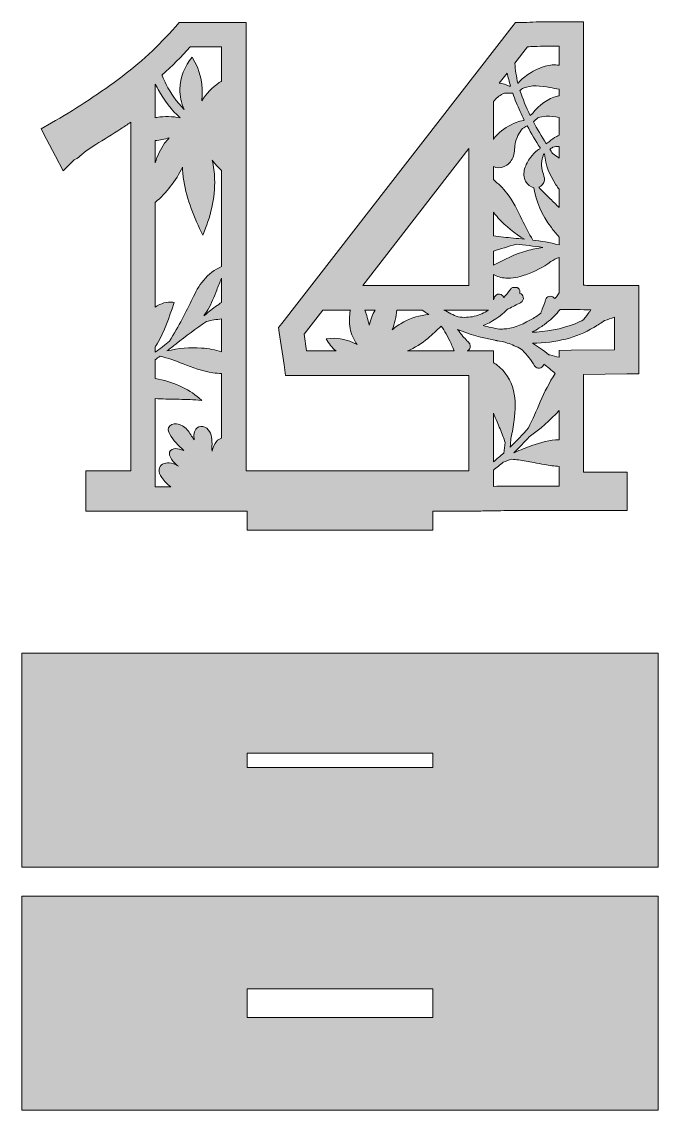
# Model space of a CAD drawing. Header units: inches. Extents: x 2.77 to 7.23, y -8.81 to -1.19.
import ezdxf

# ---------------------------------------------------------------- set-up
doc = ezdxf.new("R2010")
doc.units = ezdxf.units.IN
doc.header["$MEASUREMENT"] = 0
doc.layers.add('_U+2018_U+043B_U+043E_U+0439_1', color=7, linetype='Continuous')

# ---------------------------------------------------------------- blocks, each defined once
blk = doc.blocks.new('block 2')
at = {"layer": '_U+2018_U+043B_U+043E_U+0439_1', "true_color": 0xffffff}
h = blk.add_hatch(color=7, dxfattribs=at)
h.dxf.hatch_style = 2
edge = h.paths.add_edge_path()
edge.add_spline(control_points=[(7.0081, -3.0358), (7.0081, -3.0358), (6.8194, -3.0358), (6.8194, -3.0358), (6.7852, -3.0358), (6.7508, -3.0351), (6.7171, -3.0335), (6.7136, -3.0334), (6.7101, -3.0332), (6.7067, -3.0331), (6.7067, -3.0331), (6.7067, -1.2724), (6.7067, -1.2724), (6.7067, -1.2724), (6.7067, -1.187), (6.7067, -1.187), (6.7067, -1.187), (6.6213, -1.187), (6.6213, -1.187), (6.6213, -1.187), (6.4515, -1.187), (6.4515, -1.187), (6.416, -1.187), (6.3819, -1.1878), (6.3504, -1.1895), (6.323, -1.1909), (6.2968, -1.1917), (6.2723, -1.1917), (6.2723, -1.1917), (6.2305, -1.1917), (6.2305, -1.1917), (6.2305, -1.1917), (6.2048, -1.2247), (6.2048, -1.2247), (6.2048, -1.2247), (4.5918, -3.2999), (4.5918, -3.2999), (4.5918, -3.2999), (4.5695, -3.3287), (4.5695, -3.3287), (4.5695, -3.3287), (4.5747, -3.3647), (4.5747, -3.3647), (4.5747, -3.3647), (4.6078, -3.5911), (4.6078, -3.5911), (4.6078, -3.5911), (4.6184, -3.6642), (4.6184, -3.6642), (4.6184, -3.6642), (4.6923, -3.6642), (4.6923, -3.6642), (4.6923, -3.6642), (5.9039, -3.6642), (5.9039, -3.6642), (5.9039, -3.6642), (5.9039, -4.3328), (5.9039, -4.3328), (5.9039, -4.3328), (5.508, -4.3328), (5.508, -4.3328), (5.508, -4.3328), (4.6668, -4.3328), (4.6668, -4.3328), (4.6668, -4.3328), (4.5814, -4.3328), (4.5814, -4.3328), (4.5814, -4.3328), (4.3414, -4.3328), (4.3414, -4.3328), (4.3414, -4.3328), (4.3414, -1.2771), (4.3414, -1.2771), (4.3414, -1.2771), (4.3414, -1.1917), (4.3414, -1.1917), (4.3414, -1.1917), (4.2559, -1.1917), (4.2559, -1.1917), (4.2559, -1.1917), (3.9117, -1.1917), (3.9117, -1.1917), (3.9117, -1.1917), (3.8725, -1.1917), (3.8725, -1.1917), (3.8725, -1.1917), (3.847, -1.2213), (3.847, -1.2213), (3.7321, -1.3543), (3.5971, -1.4785), (3.4458, -1.5905), (3.2919, -1.7044), (3.1345, -1.8072), (2.978, -1.8962), (2.978, -1.8962), (2.9065, -1.9368), (2.9065, -1.9368), (2.9065, -1.9368), (2.9444, -2.0098), (2.9444, -2.0098), (2.9444, -2.0098), (3.0057, -2.1277), (3.0057, -2.1277), (3.0057, -2.1277), (3.0595, -2.2312), (3.0595, -2.2312), (3.0595, -2.2312), (3.1361, -2.1546), (3.1361, -2.1546), (3.1504, -2.1489), (3.1638, -2.1402), (3.1761, -2.1287), (3.1761, -2.1287), (3.2221, -2.0911), (3.2221, -2.0911), (3.2221, -2.0911), (3.2879, -2.0472), (3.2879, -2.0472), (3.3452, -2.0121), (3.4048, -1.9748), (3.4649, -1.9362), (3.4871, -1.922), (3.5101, -1.9068), (3.5338, -1.8907), (3.5338, -1.8907), (3.5338, -4.3328), (3.5338, -4.3328), (3.5338, -4.3328), (3.3032, -4.3328), (3.3032, -4.3328), (3.3032, -4.3328), (3.2178, -4.3328), (3.2178, -4.3328), (3.2178, -4.3328), (3.2178, -4.4182), (3.2178, -4.4182), (3.2178, -4.4182), (3.2178, -4.5315), (3.2178, -4.5315), (3.2178, -4.5315), (3.2178, -4.6169), (3.2178, -4.6169), (3.2178, -4.6169), (3.3032, -4.6169), (3.3032, -4.6169), (3.3032, -4.6169), (4.2876, -4.6169), (4.2876, -4.6169), (4.2876, -4.6169), (4.35, -4.6169), (4.35, -4.6169), (4.35, -4.6169), (4.35, -4.7488), (4.35, -4.7488), (4.35, -4.7488), (5.65, -4.7488), (5.65, -4.7488), (5.65, -4.7488), (5.65, -4.6169), (5.65, -4.6169), (5.65, -4.6169), (5.6969, -4.6169), (5.6969, -4.6169), (5.6969, -4.6169), (5.8337, -4.6169), (5.8337, -4.6169), (5.8337, -4.6169), (5.9425, -4.6169), (5.9425, -4.6169), (5.9425, -4.6169), (5.9425, -4.6158), (5.9425, -4.6158), (5.962, -4.6154), (5.9816, -4.6151), (6.0012, -4.6145), (6.0578, -4.613), (6.1141, -4.6122), (6.1685, -4.6122), (6.1685, -4.6122), (6.3242, -4.6122), (6.3242, -4.6122), (6.3242, -4.6122), (6.9279, -4.6122), (6.9279, -4.6122), (6.9279, -4.6122), (7.0133, -4.6122), (7.0133, -4.6122), (7.0133, -4.6122), (7.0133, -4.5267), (7.0133, -4.5267), (7.0133, -4.5267), (7.0133, -4.4277), (7.0133, -4.4277), (7.0133, -4.4277), (7.0133, -4.3423), (7.0133, -4.3423), (7.0133, -4.3423), (6.9279, -4.3423), (6.9279, -4.3423), (6.9279, -4.3423), (6.7067, -4.3423), (6.7067, -4.3423), (6.7067, -4.3423), (6.7067, -3.6584), (6.7067, -3.6584), (6.7067, -3.6584), (7.0091, -3.6547), (7.0091, -3.6547), (7.0091, -3.6547), (7.0935, -3.6537), (7.0935, -3.6537), (7.0935, -3.6537), (7.0935, -3.5693), (7.0935, -3.5693), (7.0935, -3.5693), (7.0935, -3.1213), (7.0935, -3.1213), (7.0935, -3.1213), (7.0935, -3.0358), (7.0935, -3.0358), (7.0935, -3.0358), (7.0081, -3.0358), (7.0081, -3.0358)], knot_values=[0, 0, 0, 0, 1, 1, 1, 2, 2, 2, 3, 3, 3, 4, 4, 4, 5, 5, 5, 6, 6, 6, 7, 7, 7, 8, 8, 8, 9, 9, 9, 10, 10, 10, 11, 11, 11, 12, 12, 12, 13, 13, 13, 14, 14, 14, 15, 15, 15, 16, 16, 16, 17, 17, 17, 18, 18, 18, 19, 19, 19, 20, 20, 20, 21, 21, 21, 22, 22, 22, 23, 23, 23, 24, 24, 24, 25, 25, 25, 26, 26, 26, 27, 27, 27, 28, 28, 28, 29, 29, 29, 30, 30, 30, 31, 31, 31, 32, 32, 32, 33, 33, 33, 34, 34, 34, 35, 35, 35, 36, 36, 36, 37, 37, 37, 38, 38, 38, 39, 39, 39, 40, 40, 40, 41, 41, 41, 42, 42, 42, 43, 43, 43, 44, 44, 44, 45, 45, 45, 46, 46, 46, 47, 47, 47, 48, 48, 48, 49, 49, 49, 50, 50, 50, 51, 51, 51, 52, 52, 52, 53, 53, 53, 54, 54, 54, 55, 55, 55, 56, 56, 56, 57, 57, 57, 58, 58, 58, 59, 59, 59, 60, 60, 60, 61, 61, 61, 62, 62, 62, 63, 63, 63, 64, 64, 64, 65, 65, 65, 66, 66, 66, 67, 67, 67, 68, 68, 68, 69, 69, 69, 70, 70, 70, 71, 71, 71, 72, 72, 72, 73, 73, 73, 74, 74, 74, 74], degree=3, periodic=1)
edge = h.paths.add_edge_path()
edge.add_spline(control_points=[(3.7047, -1.7252), (3.7047, -1.7252), (3.7047, -1.623), (3.7047, -1.623), (3.7136, -1.6415), (3.7235, -1.6587), (3.7252, -1.6616), (3.7659, -1.7354), (3.8216, -1.8069), (3.8794, -1.8608), (3.8263, -1.8491), (3.771, -1.8474), (3.7175, -1.857), (3.7132, -1.8577), (3.7089, -1.8589), (3.7047, -1.8598), (3.7047, -1.8598), (3.7047, -1.7252), (3.7047, -1.7252)], knot_values=[0, 0, 0, 0, 1, 1, 1, 2, 2, 2, 3, 3, 3, 4, 4, 4, 5, 5, 5, 6, 6, 6, 6], degree=3, periodic=1)
edge = h.paths.add_edge_path()
edge.add_spline(control_points=[(3.8037, -1.9995), (3.792, -2.0119), (3.7811, -2.0248), (3.7713, -2.0386), (3.7419, -2.0799), (3.7204, -2.1261), (3.7047, -2.1744), (3.7047, -2.1744), (3.7047, -2.02), (3.7047, -2.02), (3.7375, -2.0158), (3.7706, -2.0093), (3.8037, -1.9995)], knot_values=[0, 0, 0, 0, 1, 1, 1, 2, 2, 2, 3, 3, 3, 4, 4, 4, 4], degree=3, periodic=1)
edge = h.paths.add_edge_path()
edge.add_spline(control_points=[(3.7047, -3.4656), (3.7091, -3.4586), (3.7136, -3.4515), (3.7179, -3.4443), (3.7706, -3.3558), (3.8035, -3.257), (3.8352, -3.1615), (3.8352, -3.1615), (3.8379, -3.1533), (3.8379, -3.1533), (3.8379, -3.1533), (3.8294, -3.1521), (3.8294, -3.1521), (3.7882, -3.1463), (3.7436, -3.159), (3.7047, -3.1869), (3.7047, -3.1869), (3.7047, -2.4532), (3.7047, -2.4532), (3.7848, -2.3853), (3.8501, -2.3004), (3.8962, -2.2059), (3.897, -2.2381), (3.9001, -2.2702), (3.9052, -2.3019), (3.9266, -2.4346), (3.979, -2.5604), (4.0383, -2.6811), (4.0921, -2.557), (4.126, -2.4225), (4.1216, -2.2873), (4.1202, -2.2436), (4.1145, -2.1997), (4.1045, -2.157), (4.1109, -2.1653), (4.1174, -2.1736), (4.1242, -2.1816), (4.1387, -2.1985), (4.1543, -2.2144), (4.1705, -2.2297), (4.1705, -2.2297), (4.1705, -2.9022), (4.1705, -2.9022), (4.0702, -2.9405), (4.0046, -3.0427), (3.966, -3.1267), (3.9233, -3.2196), (3.8709, -3.3173), (3.8056, -3.4255), (3.7743, -3.45), (3.7402, -3.4763), (3.7047, -3.5021), (3.7047, -3.5021), (3.7047, -3.4656), (3.7047, -3.4656)], knot_values=[0, 0, 0, 0, 1, 1, 1, 2, 2, 2, 3, 3, 3, 4, 4, 4, 5, 5, 5, 6, 6, 6, 7, 7, 7, 8, 8, 8, 9, 9, 9, 10, 10, 10, 11, 11, 11, 12, 12, 12, 13, 13, 13, 14, 14, 14, 15, 15, 15, 16, 16, 16, 17, 17, 17, 18, 18, 18, 18], degree=3, periodic=1)
edge = h.paths.add_edge_path()
edge.add_spline(control_points=[(4.1705, -3.1541), (4.1673, -3.1557), (4.1641, -3.1574), (4.161, -3.1595), (4.1311, -3.1785), (4.1018, -3.2004), (4.0739, -3.2245), (4.0685, -3.2292), (4.0632, -3.2339), (4.0591, -3.238), (4.0546, -3.2409), (4.0501, -3.2437), (4.0457, -3.2466), (4.0563, -3.2331), (4.0655, -3.2195), (4.0735, -3.2058), (4.0991, -3.1617), (4.1179, -3.1135), (4.1362, -3.0669), (4.147, -3.0393), (4.158, -3.0112), (4.1705, -2.9838), (4.1705, -2.9838), (4.1705, -3.1541), (4.1705, -3.1541)], knot_values=[0, 0, 0, 0, 1, 1, 1, 2, 2, 2, 3, 3, 3, 4, 4, 4, 5, 5, 5, 6, 6, 6, 7, 7, 7, 8, 8, 8, 8], degree=3, periodic=1)
edge = h.paths.add_edge_path()
edge.add_spline(control_points=[(3.8515, -3.4434), (3.9202, -3.3898), (3.9911, -3.3344), (4.0643, -3.2875), (4.0984, -3.2776), (4.1351, -3.273), (4.1705, -3.2685), (4.1705, -3.2685), (4.1705, -3.4992), (4.1705, -3.4992), (4.127, -3.4857), (4.0799, -3.4768), (4.0298, -3.4732), (3.9482, -3.4672), (3.8668, -3.474), (3.7873, -3.4933), (3.8089, -3.4767), (3.8305, -3.4598), (3.8515, -3.4434)], knot_values=[0, 0, 0, 0, 1, 1, 1, 2, 2, 2, 3, 3, 3, 4, 4, 4, 5, 5, 5, 6, 6, 6, 6], degree=3, periodic=1)
edge = h.paths.add_edge_path()
edge.add_spline(control_points=[(3.9503, -1.3626), (3.9503, -1.3626), (4.1705, -1.3626), (4.1705, -1.3626), (4.1705, -1.3626), (4.1705, -1.6033), (4.1705, -1.6033), (4.165, -1.6067), (4.1594, -1.6099), (4.154, -1.6135), (4.1046, -1.6464), (4.062, -1.6906), (4.0318, -1.7415), (4.0445, -1.6354), (4.0217, -1.5248), (3.9637, -1.4349), (3.9111, -1.4972), (3.8805, -1.5776), (3.8785, -1.6591), (3.8774, -1.7066), (3.886, -1.7542), (3.9084, -1.8026), (3.8546, -1.746), (3.8129, -1.6876), (3.7823, -1.6258), (3.7719, -1.6053), (3.7631, -1.5864), (3.7555, -1.5679), (3.7555, -1.5679), (3.7546, -1.5661), (3.7546, -1.5661), (3.7541, -1.5651), (3.7538, -1.564), (3.7534, -1.5628), (3.7532, -1.5621), (3.7529, -1.5612), (3.7525, -1.5603), (3.823, -1.4969), (3.8892, -1.431), (3.9503, -1.3626)], knot_values=[0, 0, 0, 0, 1, 1, 1, 2, 2, 2, 3, 3, 3, 4, 4, 4, 5, 5, 5, 6, 6, 6, 7, 7, 7, 8, 8, 8, 9, 9, 9, 10, 10, 10, 11, 11, 11, 12, 12, 12, 13, 13, 13, 13], degree=3, periodic=1)
edge = h.paths.add_edge_path()
edge.add_spline(control_points=[(3.7047, -4.4182), (3.7047, -4.4182), (3.7047, -3.8266), (3.7047, -3.8266), (3.7542, -3.8304), (3.8042, -3.8312), (3.8528, -3.8318), (3.9041, -3.8324), (3.9571, -3.833), (4.0089, -3.8374), (4.0089, -3.8374), (4.0307, -3.8393), (4.0307, -3.8393), (4.0307, -3.8393), (4.0142, -3.8249), (4.0142, -3.8249), (3.9339, -3.7549), (3.8269, -3.707), (3.7047, -3.6863), (3.7047, -3.6863), (3.7047, -3.5545), (3.7047, -3.5545), (3.7166, -3.546), (3.7281, -3.5377), (3.7389, -3.5297), (3.7938, -3.5426), (3.8478, -3.5633), (3.9, -3.5834), (3.9672, -3.6091), (4.0366, -3.6358), (4.1092, -3.6464), (4.1296, -3.6493), (4.15, -3.651), (4.1705, -3.6517), (4.1705, -3.6517), (4.1705, -4.1044), (4.1705, -4.1044), (4.1571, -4.1082), (4.1444, -4.1164), (4.1352, -4.127), (4.1188, -4.146), (4.1108, -4.1708), (4.1032, -4.1948), (4.1016, -4.1728), (4.1036, -4.15), (4.103, -4.1273), (4.1025, -4.1077), (4.1001, -4.088), (4.0924, -4.07), (4.0848, -4.052), (4.0715, -4.0359), (4.0537, -4.0277), (4.036, -4.0196), (4.0136, -4.0206), (3.9983, -4.0327), (3.9865, -4.0422), (3.98, -4.057), (3.9776, -4.0719), (3.9753, -4.0869), (3.9767, -4.1021), (3.9781, -4.1171), (3.9614, -4.0926), (3.948, -4.0665), (3.9287, -4.0452), (3.9094, -4.0239), (3.8835, -4.0076), (3.855, -4.004), (3.8324, -4.0011), (3.8055, -4.0094), (3.7981, -4.0309), (3.7929, -4.0462), (3.7994, -4.0631), (3.8072, -4.0773), (3.8313, -4.1212), (3.8683, -4.1563), (3.9046, -4.1906), (3.8829, -4.1855), (3.8663, -4.1776), (3.8486, -4.1771), (3.8309, -4.1767), (3.8116, -4.186), (3.8063, -4.2029), (3.8021, -4.2161), (3.8073, -4.2305), (3.8139, -4.2427), (3.8267, -4.2662), (3.8455, -4.2863), (3.8679, -4.3009), (3.8465, -4.289), (3.8251, -4.2784), (3.8017, -4.2765), (3.771, -4.274), (3.7362, -4.2923), (3.7317, -4.3228), (3.7286, -4.3434), (3.7396, -4.3633), (3.7516, -4.3802), (3.7693, -4.4049), (3.7904, -4.4269), (3.8139, -4.446), (3.8139, -4.446), (3.7047, -4.446), (3.7047, -4.446), (3.7047, -4.446), (3.7047, -4.4182), (3.7047, -4.4182)], knot_values=[0, 0, 0, 0, 1, 1, 1, 2, 2, 2, 3, 3, 3, 4, 4, 4, 5, 5, 5, 6, 6, 6, 7, 7, 7, 8, 8, 8, 9, 9, 9, 10, 10, 10, 11, 11, 11, 12, 12, 12, 13, 13, 13, 14, 14, 14, 15, 15, 15, 16, 16, 16, 17, 17, 17, 18, 18, 18, 19, 19, 19, 20, 20, 20, 21, 21, 21, 22, 22, 22, 23, 23, 23, 24, 24, 24, 25, 25, 25, 26, 26, 26, 27, 27, 27, 28, 28, 28, 29, 29, 29, 30, 30, 30, 31, 31, 31, 32, 32, 32, 33, 33, 33, 34, 34, 34, 35, 35, 35, 35], degree=3, periodic=1)
edge = h.paths.add_edge_path()
edge.add_spline(control_points=[(6.7094, -3.2042), (6.7256, -3.205), (6.7419, -3.2055), (6.7583, -3.2059), (6.7544, -3.2111), (6.7504, -3.2166), (6.7464, -3.222), (6.7374, -3.2343), (6.7292, -3.2455), (6.726, -3.2495), (6.726, -3.2495), (6.7246, -3.2514), (6.7246, -3.2514), (6.7218, -3.2556), (6.719, -3.2589), (6.7161, -3.2624), (6.7129, -3.2661), (6.7095, -3.2703), (6.7057, -3.2755), (6.6977, -3.2796), (6.6895, -3.2837), (6.6812, -3.2877), (6.5969, -3.3279), (6.4773, -3.3566), (6.3767, -3.3607), (6.3667, -3.3611), (6.3568, -3.3613), (6.3468, -3.3613), (6.363, -3.3527), (6.3795, -3.3431), (6.3964, -3.3325), (6.4077, -3.3256), (6.4189, -3.3181), (6.43, -3.31), (6.43, -3.31), (6.45, -3.2947), (6.45, -3.2947), (6.4826, -3.2686), (6.5137, -3.2375), (6.5432, -3.202), (6.5432, -3.202), (6.6213, -3.202), (6.6213, -3.202), (6.6446, -3.202), (6.6743, -3.2027), (6.7094, -3.2042)], knot_values=[0, 0, 0, 0, 1, 1, 1, 2, 2, 2, 3, 3, 3, 4, 4, 4, 5, 5, 5, 6, 6, 6, 7, 7, 7, 8, 8, 8, 9, 9, 9, 10, 10, 10, 11, 11, 11, 12, 12, 12, 13, 13, 13, 14, 14, 14, 15, 15, 15, 15], degree=3, periodic=1)
edge = h.paths.add_edge_path()
edge.add_spline(control_points=[(5.5749, -3.2067), (5.59, -3.2174), (5.6056, -3.2279), (5.6216, -3.2381), (5.5606, -3.2426), (5.5002, -3.2608), (5.4464, -3.2901), (5.4176, -3.3057), (5.3909, -3.3245), (5.3659, -3.3454), (5.3839, -3.3014), (5.3943, -3.2544), (5.3972, -3.2067), (5.3972, -3.2067), (5.5749, -3.2067), (5.5749, -3.2067)], knot_values=[0, 0, 0, 0, 1, 1, 1, 2, 2, 2, 3, 3, 3, 4, 4, 4, 5, 5, 5, 5], degree=3, periodic=1)
edge = h.paths.add_edge_path()
edge.add_spline(control_points=[(5.2047, -3.3121), (5.1968, -3.2765), (5.187, -3.2405), (5.1732, -3.2067), (5.1732, -3.2067), (5.2455, -3.2067), (5.2455, -3.2067), (5.237, -3.2223), (5.2291, -3.2383), (5.2226, -3.2549), (5.2153, -3.2735), (5.2094, -3.2927), (5.2047, -3.3121)], knot_values=[0, 0, 0, 0, 1, 1, 1, 2, 2, 2, 3, 3, 3, 4, 4, 4, 4], degree=3, periodic=1)
edge = h.paths.add_edge_path()
edge.add_spline(control_points=[(5.474, -3.4933), (5.5247, -3.4711), (5.5717, -3.4403), (5.6147, -3.4052), (5.6476, -3.3784), (5.6783, -3.3491), (5.7082, -3.319), (5.7335, -3.3521), (5.7558, -3.391), (5.7779, -3.4407), (5.7779, -3.4407), (5.7818, -3.4495), (5.7818, -3.4495), (5.7874, -3.4624), (5.794, -3.4772), (5.8007, -3.4933), (5.8007, -3.4933), (5.474, -3.4933), (5.474, -3.4933)], knot_values=[0, 0, 0, 0, 1, 1, 1, 2, 2, 2, 3, 3, 3, 4, 4, 4, 5, 5, 5, 6, 6, 6, 6], degree=3, periodic=1)
edge = h.paths.add_edge_path()
edge.add_spline(control_points=[(5.7286, -3.2067), (5.7286, -3.2067), (5.9893, -3.2067), (5.9893, -3.2067), (5.9893, -3.2067), (6.0396, -3.2067), (6.0396, -3.2067), (6.0395, -3.2068), (6.0395, -3.2069), (6.0394, -3.207), (6.0082, -3.2262), (5.9797, -3.2403), (5.9404, -3.2506), (5.9094, -3.2584), (5.8654, -3.2602), (5.8273, -3.2553), (5.7937, -3.2407), (5.761, -3.2245), (5.7286, -3.2067)], knot_values=[0, 0, 0, 0, 1, 1, 1, 2, 2, 2, 3, 3, 3, 4, 4, 4, 5, 5, 5, 6, 6, 6, 6], degree=3, periodic=1)
edge = h.paths.add_edge_path()
edge.add_spline(control_points=[(6.1713, -1.5463), (6.1779, -1.5768), (6.1859, -1.6078), (6.1952, -1.6389), (6.192, -1.6388), (6.189, -1.6391), (6.1858, -1.6391), (6.1643, -1.6278), (6.1407, -1.6204), (6.1165, -1.6167), (6.1165, -1.6167), (6.1713, -1.5463), (6.1713, -1.5463)], knot_values=[0, 0, 0, 0, 1, 1, 1, 2, 2, 2, 3, 3, 3, 4, 4, 4, 4], degree=3, periodic=1)
edge = h.paths.add_edge_path()
edge.add_spline(control_points=[(6.4206, -2.2419), (6.4081, -2.2011), (6.4109, -2.1564), (6.4265, -2.1176), (6.4281, -2.1156), (6.4295, -2.1137), (6.4313, -2.1117), (6.4321, -2.1129), (6.433, -2.1141), (6.4339, -2.1154), (6.4383, -2.1907), (6.4712, -2.2645), (6.5129, -2.3286), (6.5201, -2.3396), (6.5277, -2.3505), (6.5359, -2.3609), (6.5359, -2.3609), (6.5359, -2.4892), (6.5359, -2.4892), (6.5153, -2.4683), (6.4944, -2.4479), (6.4738, -2.4279), (6.4467, -2.4016), (6.4189, -2.3746), (6.3925, -2.3466), (6.4138, -2.3387), (6.4312, -2.3198), (6.4331, -2.2972), (6.4346, -2.2782), (6.4262, -2.2601), (6.4206, -2.2419)], knot_values=[0, 0, 0, 0, 1, 1, 1, 2, 2, 2, 3, 3, 3, 4, 4, 4, 5, 5, 5, 6, 6, 6, 7, 7, 7, 8, 8, 8, 9, 9, 9, 10, 10, 10, 10], degree=3, periodic=1)
edge = h.paths.add_edge_path()
edge.add_spline(control_points=[(6.5359, -2.1422), (6.5197, -2.1313), (6.5043, -2.1206), (6.4898, -2.1092), (6.4833, -2.0997), (6.4768, -2.0899), (6.4702, -2.0799), (6.4757, -2.0757), (6.4836, -2.0705), (6.4923, -2.0651), (6.506, -2.0623), (6.5198, -2.0602), (6.5335, -2.06), (6.5343, -2.06), (6.5351, -2.0601), (6.5359, -2.0601), (6.5359, -2.0601), (6.5359, -2.1422), (6.5359, -2.1422)], knot_values=[0, 0, 0, 0, 1, 1, 1, 2, 2, 2, 3, 3, 3, 4, 4, 4, 5, 5, 5, 6, 6, 6, 6], degree=3, periodic=1)
edge = h.paths.add_edge_path()
edge.add_spline(control_points=[(6.5185, -1.99), (6.4992, -1.9998), (6.4809, -2.0126), (6.4656, -2.0279), (6.4585, -2.0321), (6.4516, -2.0365), (6.4451, -2.0412), (6.4113, -1.9885), (6.3818, -1.9381), (6.3554, -1.8877), (6.3655, -1.8777), (6.3756, -1.8691), (6.3859, -1.861), (6.4051, -1.8539), (6.4254, -1.8496), (6.4451, -1.8488), (6.4755, -1.8476), (6.5057, -1.8528), (6.5359, -1.857), (6.5359, -1.857), (6.5359, -1.9822), (6.5359, -1.9822), (6.53, -1.9847), (6.5241, -1.9871), (6.5185, -1.99)], knot_values=[0, 0, 0, 0, 1, 1, 1, 2, 2, 2, 3, 3, 3, 4, 4, 4, 5, 5, 5, 6, 6, 6, 7, 7, 7, 8, 8, 8, 8], degree=3, periodic=1)
edge = h.paths.add_edge_path()
edge.add_spline(control_points=[(6.5359, -1.7054), (6.5323, -1.7062), (6.5287, -1.7068), (6.5252, -1.7077), (6.4554, -1.7252), (6.3933, -1.7694), (6.352, -1.8282), (6.3457, -1.8331), (6.3394, -1.8382), (6.3333, -1.8438), (6.3047, -1.7851), (6.281, -1.7276), (6.2612, -1.669), (6.2612, -1.669), (6.2624, -1.668), (6.2624, -1.668), (6.269, -1.6625), (6.2763, -1.657), (6.284, -1.6515), (6.3422, -1.6287), (6.4079, -1.6348), (6.4694, -1.6473), (6.4914, -1.6518), (6.5136, -1.657), (6.5359, -1.6582), (6.5359, -1.6582), (6.5359, -1.7054), (6.5359, -1.7054)], knot_values=[0, 0, 0, 0, 1, 1, 1, 2, 2, 2, 3, 3, 3, 4, 4, 4, 5, 5, 5, 6, 6, 6, 7, 7, 7, 8, 8, 8, 9, 9, 9, 9], degree=3, periodic=1)
edge = h.paths.add_edge_path()
edge.add_spline(control_points=[(6.2619, -1.8158), (6.2708, -1.8353), (6.2804, -1.8555), (6.2907, -1.8759), (6.2895, -1.8765), (6.2884, -1.8773), (6.2872, -1.8779), (6.2692, -1.8798), (6.2509, -1.8857), (6.2342, -1.8926), (6.1857, -1.9125), (6.1391, -1.9393), (6.1027, -1.9771), (6.0924, -1.9879), (6.083, -1.9997), (6.0747, -2.0121), (6.0747, -2.0121), (6.0747, -1.8242), (6.0747, -1.8242), (6.0747, -1.8242), (6.0747, -1.7461), (6.0747, -1.7461), (6.0934, -1.724), (6.1158, -1.7051), (6.1418, -1.6926), (6.1457, -1.6907), (6.1498, -1.6894), (6.1538, -1.6878), (6.1695, -1.6868), (6.1856, -1.6865), (6.2018, -1.6872), (6.2048, -1.6874), (6.2079, -1.6875), (6.211, -1.6877), (6.2257, -1.7306), (6.2428, -1.7737), (6.2619, -1.8158)], knot_values=[0, 0, 0, 0, 1, 1, 1, 2, 2, 2, 3, 3, 3, 4, 4, 4, 5, 5, 5, 6, 6, 6, 7, 7, 7, 8, 8, 8, 9, 9, 9, 10, 10, 10, 11, 11, 11, 12, 12, 12, 12], degree=3, periodic=1)
edge = h.paths.add_edge_path()
edge.add_spline(control_points=[(6.0747, -2.2007), (6.097, -2.2135), (6.1264, -2.2125), (6.1504, -2.2021), (6.1774, -2.1904), (6.1996, -2.1678), (6.2108, -2.1405), (6.2234, -2.1099), (6.2221, -2.0756), (6.2278, -2.043), (6.2349, -2.0024), (6.2536, -1.9642), (6.2794, -1.934), (6.2897, -1.9277), (6.3003, -1.9216), (6.3116, -1.9162), (6.3395, -1.9683), (6.3707, -2.0207), (6.4046, -2.0722), (6.4025, -2.0742), (6.4005, -2.0767), (6.3984, -2.0789), (6.3938, -2.0811), (6.3893, -2.0835), (6.385, -2.0864), (6.3648, -2.0997), (6.3489, -2.1186), (6.3347, -2.1382), (6.3172, -2.1624), (6.3017, -2.1885), (6.294, -2.2173), (6.2863, -2.246), (6.2869, -2.2779), (6.3004, -2.3044), (6.312, -2.327), (6.334, -2.3448), (6.3587, -2.3494), (6.3726, -2.4445), (6.4144, -2.5408), (6.481, -2.6295), (6.4976, -2.6516), (6.5159, -2.6733), (6.5359, -2.695), (6.5359, -2.695), (6.5359, -2.7501), (6.5359, -2.7501), (6.4701, -2.7331), (6.4055, -2.7235), (6.3521, -2.717), (6.322, -2.6712), (6.2978, -2.6205), (6.2744, -2.5714), (6.2443, -2.5083), (6.2131, -2.4431), (6.1691, -2.3872), (6.1413, -2.3519), (6.1089, -2.321), (6.0747, -2.2924), (6.0747, -2.2924), (6.0747, -2.2007), (6.0747, -2.2007)], knot_values=[0, 0, 0, 0, 1, 1, 1, 2, 2, 2, 3, 3, 3, 4, 4, 4, 5, 5, 5, 6, 6, 6, 7, 7, 7, 8, 8, 8, 9, 9, 9, 10, 10, 10, 11, 11, 11, 12, 12, 12, 13, 13, 13, 14, 14, 14, 15, 15, 15, 16, 16, 16, 17, 17, 17, 18, 18, 18, 19, 19, 19, 20, 20, 20, 20], degree=3, periodic=1)
edge = h.paths.add_edge_path()
edge.add_spline(control_points=[(6.1093, -2.5624), (6.1628, -2.6211), (6.2247, -2.6708), (6.2937, -2.7103), (6.2673, -2.7076), (6.2409, -2.705), (6.215, -2.7025), (6.1687, -2.6981), (6.1216, -2.6934), (6.0747, -2.6876), (6.0747, -2.6876), (6.0747, -2.5213), (6.0747, -2.5213), (6.0855, -2.5352), (6.097, -2.5489), (6.1093, -2.5624)], knot_values=[0, 0, 0, 0, 1, 1, 1, 2, 2, 2, 3, 3, 3, 4, 4, 4, 5, 5, 5, 5], degree=3, periodic=1)
edge = h.paths.add_edge_path()
edge.add_spline(control_points=[(6.2354, -2.7459), (6.293, -2.7513), (6.3577, -2.7579), (6.4212, -2.7685), (6.3846, -2.7731), (6.3473, -2.7807), (6.3098, -2.7912), (6.2271, -2.8145), (6.1496, -2.853), (6.0747, -2.8927), (6.0747, -2.8927), (6.0747, -2.7942), (6.0747, -2.7942), (6.1251, -2.7777), (6.1783, -2.7616), (6.2354, -2.7459)], knot_values=[0, 0, 0, 0, 1, 1, 1, 2, 2, 2, 3, 3, 3, 4, 4, 4, 5, 5, 5, 5], degree=3, periodic=1)
edge = h.paths.add_edge_path()
edge.add_spline(control_points=[(6.1747, -3.2006), (6.1768, -3.1998), (6.1789, -3.1989), (6.181, -3.1979), (6.1955, -3.1912), (6.2094, -3.1838), (6.2229, -3.1767), (6.2375, -3.169), (6.2512, -3.1617), (6.2654, -3.1553), (6.2654, -3.1553), (6.2675, -3.1543), (6.2675, -3.1543), (6.2811, -3.1468), (6.2879, -3.1314), (6.2844, -3.116), (6.2815, -3.1031), (6.272, -3.0933), (6.2599, -3.09), (6.2646, -3.0734), (6.257, -3.0617), (6.2509, -3.0555), (6.2509, -3.0555), (6.2464, -3.0518), (6.2464, -3.0518), (6.2451, -3.051), (6.2432, -3.0498), (6.2408, -3.0487), (6.2408, -3.0487), (6.2089, -3.0487), (6.2089, -3.0487), (6.2035, -3.0516), (6.198, -3.0565), (6.1928, -3.0641), (6.1923, -3.0648), (6.1919, -3.0654), (6.1907, -3.0669), (6.1788, -3.0835), (6.1638, -3.1013), (6.1474, -3.1186), (6.1443, -3.1102), (6.1379, -3.103), (6.1291, -3.0988), (6.1132, -3.0914), (6.0948, -3.0964), (6.0852, -3.1107), (6.0852, -3.1107), (6.0829, -3.115), (6.0829, -3.115), (6.0805, -3.1206), (6.0785, -3.1254), (6.0765, -3.1302), (6.0759, -3.1316), (6.0753, -3.1331), (6.0747, -3.1346), (6.0747, -3.1346), (6.0747, -3.1213), (6.0747, -3.1213), (6.0747, -3.1213), (6.0747, -2.9566), (6.0747, -2.9566), (6.0997, -2.9719), (6.1301, -2.9812), (6.163, -2.9833), (6.1679, -2.9836), (6.1728, -2.9837), (6.1776, -2.9837), (6.2253, -2.9837), (6.2708, -2.9699), (6.3019, -2.9591), (6.3659, -2.9367), (6.42, -2.9085), (6.4773, -2.8677), (6.4954, -2.8548), (6.5157, -2.8452), (6.5359, -2.8378), (6.5359, -2.8378), (6.5359, -3.087), (6.5359, -3.087), (6.5291, -3.0969), (6.5225, -3.106), (6.5167, -3.1133), (6.5128, -3.1184), (6.5091, -3.1234), (6.5052, -3.1282), (6.5037, -3.1252), (6.5016, -3.1224), (6.4991, -3.12), (6.4901, -3.111), (6.4768, -3.1075), (6.4645, -3.111), (6.4529, -3.1142), (6.4442, -3.123), (6.4409, -3.1346), (6.4334, -3.1579), (6.4218, -3.1902), (6.4176, -3.2006), (6.4176, -3.2006), (6.4138, -3.2102), (6.4138, -3.2102), (6.4114, -3.2164), (6.4089, -3.2226), (6.4067, -3.2289), (6.3841, -3.2466), (6.3604, -3.2621), (6.3341, -3.2762), (6.2629, -3.3165), (6.2038, -3.3366), (6.1471, -3.3394), (6.1359, -3.3404), (6.1266, -3.3408), (6.1187, -3.3409), (6.0784, -3.334), (6.0397, -3.3256), (6.0022, -3.3158), (6.0627, -3.2927), (6.1217, -3.2536), (6.1747, -3.2006)], knot_values=[0, 0, 0, 0, 1, 1, 1, 2, 2, 2, 3, 3, 3, 4, 4, 4, 5, 5, 5, 6, 6, 6, 7, 7, 7, 8, 8, 8, 9, 9, 9, 10, 10, 10, 11, 11, 11, 12, 12, 12, 13, 13, 13, 14, 14, 14, 15, 15, 15, 16, 16, 16, 17, 17, 17, 18, 18, 18, 19, 19, 19, 20, 20, 20, 21, 21, 21, 22, 22, 22, 23, 23, 23, 24, 24, 24, 25, 25, 25, 26, 26, 26, 27, 27, 27, 28, 28, 28, 29, 29, 29, 30, 30, 30, 31, 31, 31, 32, 32, 32, 33, 33, 33, 34, 34, 34, 35, 35, 35, 36, 36, 36, 37, 37, 37, 38, 38, 38, 39, 39, 39, 39], degree=3, periodic=1)
edge = h.paths.add_edge_path()
edge.add_spline(control_points=[(6.3145, -1.3619), (6.3292, -1.3615), (6.3441, -1.3609), (6.3592, -1.3601), (6.3879, -1.3586), (6.4189, -1.3579), (6.4515, -1.3579), (6.4515, -1.3579), (6.5359, -1.3579), (6.5359, -1.3579), (6.5359, -1.3579), (6.5359, -1.4921), (6.5359, -1.4921), (6.5037, -1.4866), (6.4701, -1.4894), (6.4384, -1.4981), (6.3988, -1.5089), (6.3621, -1.5282), (6.3273, -1.55), (6.2986, -1.5679), (6.2702, -1.5892), (6.2497, -1.6155), (6.2486, -1.6164), (6.2473, -1.6171), (6.2462, -1.6179), (6.236, -1.5701), (6.2291, -1.5253), (6.2248, -1.4774), (6.2248, -1.4774), (6.3145, -1.3619), (6.3145, -1.3619)], knot_values=[0, 0, 0, 0, 1, 1, 1, 2, 2, 2, 3, 3, 3, 4, 4, 4, 5, 5, 5, 6, 6, 6, 7, 7, 7, 8, 8, 8, 9, 9, 9, 10, 10, 10, 10], degree=3, periodic=1)
h.paths.add_polyline_path([(5.9039, -2.0741), (5.9039, -3.0358), (5.159, -3.0358)])
edge = h.paths.add_edge_path()
edge.add_spline(control_points=[(4.7491, -3.376), (4.7491, -3.376), (4.8807, -3.2067), (4.8807, -3.2067), (4.8807, -3.2067), (4.9847, -3.2067), (4.9847, -3.2067), (4.9847, -3.2067), (5.0726, -3.2067), (5.0726, -3.2067), (5.0648, -3.2494), (5.0635, -3.2929), (5.0714, -3.3355), (5.079, -3.3763), (5.0959, -3.4158), (5.1203, -3.4492), (5.0555, -3.412), (4.978, -3.3964), (4.9042, -3.4091), (4.9207, -3.4418), (4.9445, -3.4706), (4.9731, -3.4933), (4.9731, -3.4933), (4.7662, -3.4933), (4.7662, -3.4933), (4.7662, -3.4933), (4.7491, -3.376), (4.7491, -3.376)], knot_values=[0, 0, 0, 0, 1, 1, 1, 2, 2, 2, 3, 3, 3, 4, 4, 4, 5, 5, 5, 6, 6, 6, 7, 7, 7, 8, 8, 8, 9, 9, 9, 9], degree=3, periodic=1)
edge = h.paths.add_edge_path()
edge.add_spline(control_points=[(5.892, -3.4933), (5.894, -3.4924), (5.896, -3.4913), (5.8979, -3.49), (5.9126, -3.4796), (5.9176, -3.4605), (5.9095, -3.4446), (5.9095, -3.4446), (5.9079, -3.4414), (5.9079, -3.4414), (5.9079, -3.4414), (5.9056, -3.4388), (5.9056, -3.4388), (5.8987, -3.4309), (5.8913, -3.4232), (5.884, -3.4156), (5.8732, -3.4042), (5.8629, -3.3935), (5.8561, -3.384), (5.8561, -3.384), (5.855, -3.3826), (5.855, -3.3826), (5.8427, -3.3678), (5.8357, -3.3586), (5.8231, -3.342), (5.908, -3.3766), (5.9968, -3.4024), (6.0845, -3.4177), (6.0889, -3.4193), (6.093, -3.42), (6.0959, -3.4204), (6.0967, -3.4205), (6.0974, -3.4206), (6.098, -3.4208), (6.098, -3.4208), (6.1005, -3.4213), (6.1005, -3.4213), (6.1229, -3.4253), (6.1488, -3.4301), (6.1725, -3.4377), (6.2039, -3.4484), (6.2368, -3.4628), (6.2703, -3.4806), (6.2714, -3.4817), (6.2726, -3.4827), (6.2737, -3.4837), (6.2747, -3.4846), (6.2758, -3.4855), (6.2765, -3.4863), (6.2765, -3.4863), (6.2783, -3.4884), (6.2783, -3.4884), (6.3112, -3.5234), (6.3383, -3.5535), (6.363, -3.5965), (6.363, -3.5965), (6.3647, -3.5991), (6.3647, -3.5991), (6.3727, -3.6099), (6.385, -3.6155), (6.3977, -3.6139), (6.4104, -3.6123), (6.4213, -3.6039), (6.4261, -3.5919), (6.4271, -3.5897), (6.4277, -3.5874), (6.4282, -3.585), (6.454, -3.6052), (6.4809, -3.6276), (6.5088, -3.6521), (6.4663, -3.7132), (6.4333, -3.7815), (6.4032, -3.85), (6.3762, -3.9112), (6.3505, -3.9736), (6.32, -4.0331), (6.2806, -4.079), (6.2382, -4.1238), (6.1928, -4.1669), (6.1954, -4.1461), (6.1968, -4.1252), (6.1977, -4.1042), (6.2077, -4.0625), (6.2145, -4.02), (6.2198, -3.9774), (6.2283, -3.9089), (6.233, -3.8384), (6.2163, -3.7713), (6.1986, -3.7004), (6.1584, -3.6358), (6.1001, -3.5913), (6.0922, -3.5853), (6.0839, -3.5797), (6.0747, -3.5762), (6.0747, -3.5762), (6.0747, -3.4933), (6.0747, -3.4933), (6.0747, -3.4933), (5.9893, -3.4933), (5.9893, -3.4933), (5.9893, -3.4933), (5.892, -3.4933), (5.892, -3.4933)], knot_values=[0, 0, 0, 0, 1, 1, 1, 2, 2, 2, 3, 3, 3, 4, 4, 4, 5, 5, 5, 6, 6, 6, 7, 7, 7, 8, 8, 8, 9, 9, 9, 10, 10, 10, 11, 11, 11, 12, 12, 12, 13, 13, 13, 14, 14, 14, 15, 15, 15, 16, 16, 16, 17, 17, 17, 18, 18, 18, 19, 19, 19, 20, 20, 20, 21, 21, 21, 22, 22, 22, 23, 23, 23, 24, 24, 24, 25, 25, 25, 26, 26, 26, 27, 27, 27, 28, 28, 28, 29, 29, 29, 30, 30, 30, 31, 31, 31, 32, 32, 32, 33, 33, 33, 34, 34, 34, 34], degree=3, periodic=1)
edge = h.paths.add_edge_path()
edge.add_spline(control_points=[(6.5359, -3.9102), (6.5359, -3.9102), (6.5359, -4.1155), (6.5359, -4.1155), (6.4701, -4.1156), (6.4055, -4.1344), (6.3434, -4.1565), (6.3031, -4.1708), (6.2631, -4.1867), (6.2246, -4.2053), (6.2224, -4.2059), (6.2201, -4.2063), (6.2179, -4.207), (6.2561, -4.171), (6.2921, -4.1338), (6.3263, -4.0959), (6.402, -4.0412), (6.4716, -3.9781), (6.5359, -3.9102)], knot_values=[0, 0, 0, 0, 1, 1, 1, 2, 2, 2, 3, 3, 3, 4, 4, 4, 5, 5, 5, 6, 6, 6, 6], degree=3, periodic=1)
edge = h.paths.add_edge_path()
edge.add_spline(control_points=[(6.0747, -3.9287), (6.0831, -3.9489), (6.0917, -3.9691), (6.1002, -3.9892), (6.1143, -4.0224), (6.1285, -4.0556), (6.1415, -4.0892), (6.1473, -4.1043), (6.1522, -4.1192), (6.1568, -4.1341), (6.1547, -4.1592), (6.1517, -4.1842), (6.1471, -4.209), (6.1237, -4.2298), (6.0995, -4.2503), (6.0747, -4.2704), (6.0747, -4.2704), (6.0747, -3.9287), (6.0747, -3.9287)], knot_values=[0, 0, 0, 0, 1, 1, 1, 2, 2, 2, 3, 3, 3, 4, 4, 4, 5, 5, 5, 6, 6, 6, 6], degree=3, periodic=1)
edge = h.paths.add_edge_path()
edge.add_spline(control_points=[(6.5359, -4.4413), (6.5359, -4.4413), (6.3242, -4.4413), (6.3242, -4.4413), (6.3242, -4.4413), (6.1685, -4.4413), (6.1685, -4.4413), (6.1378, -4.4413), (6.1064, -4.4415), (6.0747, -4.442), (6.0747, -4.442), (6.0747, -4.4324), (6.0747, -4.4324), (6.0747, -4.4324), (6.0747, -4.3296), (6.0747, -4.3296), (6.0985, -4.311), (6.1219, -4.2921), (6.1444, -4.2728), (6.1639, -4.2649), (6.1838, -4.2581), (6.2039, -4.2519), (6.2195, -4.2531), (6.2352, -4.2546), (6.2512, -4.2571), (6.2869, -4.2626), (6.3223, -4.2692), (6.3578, -4.2758), (6.3833, -4.2805), (6.4089, -4.2854), (6.4346, -4.2898), (6.4678, -4.2956), (6.5018, -4.3003), (6.5359, -4.3026), (6.5359, -4.3026), (6.5359, -4.4277), (6.5359, -4.4277), (6.5359, -4.4277), (6.5359, -4.4413), (6.5359, -4.4413)], knot_values=[0, 0, 0, 0, 1, 1, 1, 2, 2, 2, 3, 3, 3, 4, 4, 4, 5, 5, 5, 6, 6, 6, 7, 7, 7, 8, 8, 8, 9, 9, 9, 10, 10, 10, 11, 11, 11, 12, 12, 12, 13, 13, 13, 13], degree=3, periodic=1)
edge = h.paths.add_edge_path()
edge.add_spline(control_points=[(6.6203, -3.4886), (6.6203, -3.4886), (6.5359, -3.4896), (6.5359, -3.4896), (6.5359, -3.4896), (6.5359, -3.5372), (6.5359, -3.5372), (6.5149, -3.5334), (6.4907, -3.5276), (6.4715, -3.5216), (6.4715, -3.5216), (6.4673, -3.5205), (6.4673, -3.5205), (6.4663, -3.5202), (6.4653, -3.5198), (6.4641, -3.5195), (6.4239, -3.4881), (6.386, -3.4615), (6.3494, -3.4391), (6.5156, -3.437), (6.6595, -3.4001), (6.7785, -3.3289), (6.808, -3.311), (6.8319, -3.2954), (6.8531, -3.2803), (6.8538, -3.2801), (6.8545, -3.2799), (6.8552, -3.2797), (6.8779, -3.2735), (6.8999, -3.2658), (6.9226, -3.2568), (6.9226, -3.2568), (6.9226, -3.4849), (6.9226, -3.4849), (6.9226, -3.4849), (6.6203, -3.4886), (6.6203, -3.4886)], knot_values=[0, 0, 0, 0, 1, 1, 1, 2, 2, 2, 3, 3, 3, 4, 4, 4, 5, 5, 5, 6, 6, 6, 7, 7, 7, 8, 8, 8, 9, 9, 9, 10, 10, 10, 11, 11, 11, 12, 12, 12, 12], degree=3, periodic=1)
h = blk.add_hatch(color=7, dxfattribs=at)
h.dxf.hatch_style = 2
h.paths.add_polyline_path([(2.7699, -5.6109), (2.7699, -7.1109), (7.2301, -7.1109), (7.2301, -5.6109)])
h.paths.add_polyline_path([(5.65, -6.4109), (4.35, -6.4109), (4.35, -6.3109), (5.65, -6.3109)])
h = blk.add_hatch(color=7, dxfattribs=at)
h.dxf.hatch_style = 2
h.paths.add_polyline_path([(2.7699, -7.313), (2.7699, -8.813), (7.2301, -8.813), (7.2301, -7.313)])
h.paths.add_polyline_path([(5.65, -8.163), (4.35, -8.163), (4.35, -7.963), (5.65, -7.963)])
at = {"layer": '_U+2018_U+043B_U+043E_U+0439_1', "lineweight": 0}
for points in [[(5.9039, -2.0741), (5.9039, -3.0358), (5.159, -3.0358), (5.9039, -2.0741)], [(2.7699, -5.6109), (2.7699, -7.1109), (7.2301, -7.1109), (7.2301, -5.6109), (2.7699, -5.6109)], [(5.65, -6.4109), (4.35, -6.4109), (4.35, -6.3109), (5.65, -6.3109), (5.65, -6.4109)], [(2.7699, -7.313), (2.7699, -8.813), (7.2301, -8.813), (7.2301, -7.313), (2.7699, -7.313)], [(5.65, -8.163), (4.35, -8.163), (4.35, -7.963), (5.65, -7.963), (5.65, -8.163)]]:
    blk.add_lwpolyline(points, dxfattribs=at)
for points, knots in [([(7.0081, -3.0358), (7.0081, -3.0358), (6.8194, -3.0358), (6.8194, -3.0358), (6.7852, -3.0358), (6.7508, -3.0351), (6.7171, -3.0335), (6.7136, -3.0334), (6.7101, -3.0332), (6.7067, -3.0331), (6.7067, -3.0331), (6.7067, -1.2724), (6.7067, -1.2724), (6.7067, -1.2724), (6.7067, -1.187), (6.7067, -1.187), (6.7067, -1.187), (6.6213, -1.187), (6.6213, -1.187), (6.6213, -1.187), (6.4515, -1.187), (6.4515, -1.187), (6.416, -1.187), (6.3819, -1.1878), (6.3504, -1.1895), (6.323, -1.1909), (6.2968, -1.1917), (6.2723, -1.1917), (6.2723, -1.1917), (6.2305, -1.1917), (6.2305, -1.1917), (6.2305, -1.1917), (6.2048, -1.2247), (6.2048, -1.2247), (6.2048, -1.2247), (4.5918, -3.2999), (4.5918, -3.2999), (4.5918, -3.2999), (4.5695, -3.3287), (4.5695, -3.3287), (4.5695, -3.3287), (4.5747, -3.3647), (4.5747, -3.3647), (4.5747, -3.3647), (4.6078, -3.5911), (4.6078, -3.5911), (4.6078, -3.5911), (4.6184, -3.6642), (4.6184, -3.6642), (4.6184, -3.6642), (4.6923, -3.6642), (4.6923, -3.6642), (4.6923, -3.6642), (5.9039, -3.6642), (5.9039, -3.6642), (5.9039, -3.6642), (5.9039, -4.3328), (5.9039, -4.3328), (5.9039, -4.3328), (5.508, -4.3328), (5.508, -4.3328), (5.508, -4.3328), (4.6668, -4.3328), (4.6668, -4.3328), (4.6668, -4.3328), (4.5814, -4.3328), (4.5814, -4.3328), (4.5814, -4.3328), (4.3414, -4.3328), (4.3414, -4.3328), (4.3414, -4.3328), (4.3414, -1.2771), (4.3414, -1.2771), (4.3414, -1.2771), (4.3414, -1.1917), (4.3414, -1.1917), (4.3414, -1.1917), (4.2559, -1.1917), (4.2559, -1.1917), (4.2559, -1.1917), (3.9117, -1.1917), (3.9117, -1.1917), (3.9117, -1.1917), (3.8725, -1.1917), (3.8725, -1.1917), (3.8725, -1.1917), (3.847, -1.2213), (3.847, -1.2213), (3.7321, -1.3543), (3.5971, -1.4785), (3.4458, -1.5905), (3.2919, -1.7044), (3.1345, -1.8072), (2.978, -1.8962), (2.978, -1.8962), (2.9065, -1.9368), (2.9065, -1.9368), (2.9065, -1.9368), (2.9444, -2.0098), (2.9444, -2.0098), (2.9444, -2.0098), (3.0057, -2.1277), (3.0057, -2.1277), (3.0057, -2.1277), (3.0595, -2.2312), (3.0595, -2.2312), (3.0595, -2.2312), (3.1361, -2.1546), (3.1361, -2.1546), (3.1504, -2.1489), (3.1638, -2.1402), (3.1761, -2.1287), (3.1761, -2.1287), (3.2221, -2.0911), (3.2221, -2.0911), (3.2221, -2.0911), (3.2879, -2.0472), (3.2879, -2.0472), (3.3452, -2.0121), (3.4048, -1.9748), (3.4649, -1.9362), (3.4871, -1.922), (3.5101, -1.9068), (3.5338, -1.8907), (3.5338, -1.8907), (3.5338, -4.3328), (3.5338, -4.3328), (3.5338, -4.3328), (3.3032, -4.3328), (3.3032, -4.3328), (3.3032, -4.3328), (3.2178, -4.3328), (3.2178, -4.3328), (3.2178, -4.3328), (3.2178, -4.4182), (3.2178, -4.4182), (3.2178, -4.4182), (3.2178, -4.5315), (3.2178, -4.5315), (3.2178, -4.5315), (3.2178, -4.6169), (3.2178, -4.6169), (3.2178, -4.6169), (3.3032, -4.6169), (3.3032, -4.6169), (3.3032, -4.6169), (4.2876, -4.6169), (4.2876, -4.6169), (4.2876, -4.6169), (4.35, -4.6169), (4.35, -4.6169), (4.35, -4.6169), (4.35, -4.7488), (4.35, -4.7488), (4.35, -4.7488), (5.65, -4.7488), (5.65, -4.7488), (5.65, -4.7488), (5.65, -4.6169), (5.65, -4.6169), (5.65, -4.6169), (5.6969, -4.6169), (5.6969, -4.6169), (5.6969, -4.6169), (5.8337, -4.6169), (5.8337, -4.6169), (5.8337, -4.6169), (5.9425, -4.6169), (5.9425, -4.6169), (5.9425, -4.6169), (5.9425, -4.6158), (5.9425, -4.6158), (5.962, -4.6154), (5.9816, -4.6151), (6.0012, -4.6145), (6.0578, -4.613), (6.1141, -4.6122), (6.1685, -4.6122), (6.1685, -4.6122), (6.3242, -4.6122), (6.3242, -4.6122), (6.3242, -4.6122), (6.9279, -4.6122), (6.9279, -4.6122), (6.9279, -4.6122), (7.0133, -4.6122), (7.0133, -4.6122), (7.0133, -4.6122), (7.0133, -4.5267), (7.0133, -4.5267), (7.0133, -4.5267), (7.0133, -4.4277), (7.0133, -4.4277), (7.0133, -4.4277), (7.0133, -4.3423), (7.0133, -4.3423), (7.0133, -4.3423), (6.9279, -4.3423), (6.9279, -4.3423), (6.9279, -4.3423), (6.7067, -4.3423), (6.7067, -4.3423), (6.7067, -4.3423), (6.7067, -3.6584), (6.7067, -3.6584), (6.7067, -3.6584), (7.0091, -3.6547), (7.0091, -3.6547), (7.0091, -3.6547), (7.0935, -3.6537), (7.0935, -3.6537), (7.0935, -3.6537), (7.0935, -3.5693), (7.0935, -3.5693), (7.0935, -3.5693), (7.0935, -3.1213), (7.0935, -3.1213), (7.0935, -3.1213), (7.0935, -3.0358), (7.0935, -3.0358), (7.0935, -3.0358), (7.0081, -3.0358), (7.0081, -3.0358)], [0, 0, 0, 0, 1, 1, 1, 2, 2, 2, 3, 3, 3, 4, 4, 4, 5, 5, 5, 6, 6, 6, 7, 7, 7, 8, 8, 8, 9, 9, 9, 10, 10, 10, 11, 11, 11, 12, 12, 12, 13, 13, 13, 14, 14, 14, 15, 15, 15, 16, 16, 16, 17, 17, 17, 18, 18, 18, 19, 19, 19, 20, 20, 20, 21, 21, 21, 22, 22, 22, 23, 23, 23, 24, 24, 24, 25, 25, 25, 26, 26, 26, 27, 27, 27, 28, 28, 28, 29, 29, 29, 30, 30, 30, 31, 31, 31, 32, 32, 32, 33, 33, 33, 34, 34, 34, 35, 35, 35, 36, 36, 36, 37, 37, 37, 38, 38, 38, 39, 39, 39, 40, 40, 40, 41, 41, 41, 42, 42, 42, 43, 43, 43, 44, 44, 44, 45, 45, 45, 46, 46, 46, 47, 47, 47, 48, 48, 48, 49, 49, 49, 50, 50, 50, 51, 51, 51, 52, 52, 52, 53, 53, 53, 54, 54, 54, 55, 55, 55, 56, 56, 56, 57, 57, 57, 58, 58, 58, 59, 59, 59, 60, 60, 60, 61, 61, 61, 62, 62, 62, 63, 63, 63, 64, 64, 64, 65, 65, 65, 66, 66, 66, 67, 67, 67, 68, 68, 68, 69, 69, 69, 70, 70, 70, 71, 71, 71, 72, 72, 72, 73, 73, 73, 74, 74, 74, 74]), ([(3.9503, -1.3626), (3.9503, -1.3626), (4.1705, -1.3626), (4.1705, -1.3626), (4.1705, -1.3626), (4.1705, -1.6033), (4.1705, -1.6033), (4.165, -1.6067), (4.1594, -1.6099), (4.154, -1.6135), (4.1046, -1.6464), (4.062, -1.6906), (4.0318, -1.7415), (4.0445, -1.6354), (4.0217, -1.5248), (3.9637, -1.4349), (3.9111, -1.4972), (3.8805, -1.5776), (3.8785, -1.6591), (3.8774, -1.7066), (3.886, -1.7542), (3.9084, -1.8026), (3.8546, -1.746), (3.8129, -1.6876), (3.7823, -1.6258), (3.7719, -1.6053), (3.7631, -1.5864), (3.7555, -1.5679), (3.7555, -1.5679), (3.7546, -1.5661), (3.7546, -1.5661), (3.7541, -1.5651), (3.7538, -1.564), (3.7534, -1.5628), (3.7532, -1.5621), (3.7529, -1.5612), (3.7525, -1.5603), (3.823, -1.4969), (3.8892, -1.431), (3.9503, -1.3626)], [0, 0, 0, 0, 1, 1, 1, 2, 2, 2, 3, 3, 3, 4, 4, 4, 5, 5, 5, 6, 6, 6, 7, 7, 7, 8, 8, 8, 9, 9, 9, 10, 10, 10, 11, 11, 11, 12, 12, 12, 13, 13, 13, 13]), ([(6.3145, -1.3619), (6.3292, -1.3615), (6.3441, -1.3609), (6.3592, -1.3601), (6.3879, -1.3586), (6.4189, -1.3579), (6.4515, -1.3579), (6.4515, -1.3579), (6.5359, -1.3579), (6.5359, -1.3579), (6.5359, -1.3579), (6.5359, -1.4921), (6.5359, -1.4921), (6.5037, -1.4866), (6.4701, -1.4894), (6.4384, -1.4981), (6.3988, -1.5089), (6.3621, -1.5282), (6.3273, -1.55), (6.2986, -1.5679), (6.2702, -1.5892), (6.2497, -1.6155), (6.2486, -1.6164), (6.2473, -1.6171), (6.2462, -1.6179), (6.236, -1.5701), (6.2291, -1.5253), (6.2248, -1.4774), (6.2248, -1.4774), (6.3145, -1.3619), (6.3145, -1.3619)], [0, 0, 0, 0, 1, 1, 1, 2, 2, 2, 3, 3, 3, 4, 4, 4, 5, 5, 5, 6, 6, 6, 7, 7, 7, 8, 8, 8, 9, 9, 9, 10, 10, 10, 10]), ([(6.1713, -1.5463), (6.1779, -1.5768), (6.1859, -1.6078), (6.1952, -1.6389), (6.192, -1.6388), (6.189, -1.6391), (6.1858, -1.6391), (6.1643, -1.6278), (6.1407, -1.6204), (6.1165, -1.6167), (6.1165, -1.6167), (6.1713, -1.5463), (6.1713, -1.5463)], [0, 0, 0, 0, 1, 1, 1, 2, 2, 2, 3, 3, 3, 4, 4, 4, 4]), ([(3.7047, -1.7252), (3.7047, -1.7252), (3.7047, -1.623), (3.7047, -1.623), (3.7136, -1.6415), (3.7235, -1.6587), (3.7252, -1.6616), (3.7659, -1.7354), (3.8216, -1.8069), (3.8794, -1.8608), (3.8263, -1.8491), (3.771, -1.8474), (3.7175, -1.857), (3.7132, -1.8577), (3.7089, -1.8589), (3.7047, -1.8598), (3.7047, -1.8598), (3.7047, -1.7252), (3.7047, -1.7252)], [0, 0, 0, 0, 1, 1, 1, 2, 2, 2, 3, 3, 3, 4, 4, 4, 5, 5, 5, 6, 6, 6, 6]), ([(6.5359, -1.7054), (6.5323, -1.7062), (6.5287, -1.7068), (6.5252, -1.7077), (6.4554, -1.7252), (6.3933, -1.7694), (6.352, -1.8282), (6.3457, -1.8331), (6.3394, -1.8382), (6.3333, -1.8438), (6.3047, -1.7851), (6.281, -1.7276), (6.2612, -1.669), (6.2612, -1.669), (6.2624, -1.668), (6.2624, -1.668), (6.269, -1.6625), (6.2763, -1.657), (6.284, -1.6515), (6.3422, -1.6287), (6.4079, -1.6348), (6.4694, -1.6473), (6.4914, -1.6518), (6.5136, -1.657), (6.5359, -1.6582), (6.5359, -1.6582), (6.5359, -1.7054), (6.5359, -1.7054)], [0, 0, 0, 0, 1, 1, 1, 2, 2, 2, 3, 3, 3, 4, 4, 4, 5, 5, 5, 6, 6, 6, 7, 7, 7, 8, 8, 8, 9, 9, 9, 9]), ([(6.2619, -1.8158), (6.2708, -1.8353), (6.2804, -1.8555), (6.2907, -1.8759), (6.2895, -1.8765), (6.2884, -1.8773), (6.2872, -1.8779), (6.2692, -1.8798), (6.2509, -1.8857), (6.2342, -1.8926), (6.1857, -1.9125), (6.1391, -1.9393), (6.1027, -1.9771), (6.0924, -1.9879), (6.083, -1.9997), (6.0747, -2.0121), (6.0747, -2.0121), (6.0747, -1.8242), (6.0747, -1.8242), (6.0747, -1.8242), (6.0747, -1.7461), (6.0747, -1.7461), (6.0934, -1.724), (6.1158, -1.7051), (6.1418, -1.6926), (6.1457, -1.6907), (6.1498, -1.6894), (6.1538, -1.6878), (6.1695, -1.6868), (6.1856, -1.6865), (6.2018, -1.6872), (6.2048, -1.6874), (6.2079, -1.6875), (6.211, -1.6877), (6.2257, -1.7306), (6.2428, -1.7737), (6.2619, -1.8158)], [0, 0, 0, 0, 1, 1, 1, 2, 2, 2, 3, 3, 3, 4, 4, 4, 5, 5, 5, 6, 6, 6, 7, 7, 7, 8, 8, 8, 9, 9, 9, 10, 10, 10, 11, 11, 11, 12, 12, 12, 12]), ([(6.5185, -1.99), (6.4992, -1.9998), (6.4809, -2.0126), (6.4656, -2.0279), (6.4585, -2.0321), (6.4516, -2.0365), (6.4451, -2.0412), (6.4113, -1.9885), (6.3818, -1.9381), (6.3554, -1.8877), (6.3655, -1.8777), (6.3756, -1.8691), (6.3859, -1.861), (6.4051, -1.8539), (6.4254, -1.8496), (6.4451, -1.8488), (6.4755, -1.8476), (6.5057, -1.8528), (6.5359, -1.857), (6.5359, -1.857), (6.5359, -1.9822), (6.5359, -1.9822), (6.53, -1.9847), (6.5241, -1.9871), (6.5185, -1.99)], [0, 0, 0, 0, 1, 1, 1, 2, 2, 2, 3, 3, 3, 4, 4, 4, 5, 5, 5, 6, 6, 6, 7, 7, 7, 8, 8, 8, 8]), ([(6.0747, -2.2007), (6.097, -2.2135), (6.1264, -2.2125), (6.1504, -2.2021), (6.1774, -2.1904), (6.1996, -2.1678), (6.2108, -2.1405), (6.2234, -2.1099), (6.2221, -2.0756), (6.2278, -2.043), (6.2349, -2.0024), (6.2536, -1.9642), (6.2794, -1.934), (6.2897, -1.9277), (6.3003, -1.9216), (6.3116, -1.9162), (6.3395, -1.9683), (6.3707, -2.0207), (6.4046, -2.0722), (6.4025, -2.0742), (6.4005, -2.0767), (6.3984, -2.0789), (6.3938, -2.0811), (6.3893, -2.0835), (6.385, -2.0864), (6.3648, -2.0997), (6.3489, -2.1186), (6.3347, -2.1382), (6.3172, -2.1624), (6.3017, -2.1885), (6.294, -2.2173), (6.2863, -2.246), (6.2869, -2.2779), (6.3004, -2.3044), (6.312, -2.327), (6.334, -2.3448), (6.3587, -2.3494), (6.3726, -2.4445), (6.4144, -2.5408), (6.481, -2.6295), (6.4976, -2.6516), (6.5159, -2.6733), (6.5359, -2.695), (6.5359, -2.695), (6.5359, -2.7501), (6.5359, -2.7501), (6.4701, -2.7331), (6.4055, -2.7235), (6.3521, -2.717), (6.322, -2.6712), (6.2978, -2.6205), (6.2744, -2.5714), (6.2443, -2.5083), (6.2131, -2.4431), (6.1691, -2.3872), (6.1413, -2.3519), (6.1089, -2.321), (6.0747, -2.2924), (6.0747, -2.2924), (6.0747, -2.2007), (6.0747, -2.2007)], [0, 0, 0, 0, 1, 1, 1, 2, 2, 2, 3, 3, 3, 4, 4, 4, 5, 5, 5, 6, 6, 6, 7, 7, 7, 8, 8, 8, 9, 9, 9, 10, 10, 10, 11, 11, 11, 12, 12, 12, 13, 13, 13, 14, 14, 14, 15, 15, 15, 16, 16, 16, 17, 17, 17, 18, 18, 18, 19, 19, 19, 20, 20, 20, 20]), ([(3.8037, -1.9995), (3.792, -2.0119), (3.7811, -2.0248), (3.7713, -2.0386), (3.7419, -2.0799), (3.7204, -2.1261), (3.7047, -2.1744), (3.7047, -2.1744), (3.7047, -2.02), (3.7047, -2.02), (3.7375, -2.0158), (3.7706, -2.0093), (3.8037, -1.9995)], [0, 0, 0, 0, 1, 1, 1, 2, 2, 2, 3, 3, 3, 4, 4, 4, 4]), ([(6.4206, -2.2419), (6.4081, -2.2011), (6.4109, -2.1564), (6.4265, -2.1176), (6.4281, -2.1156), (6.4295, -2.1137), (6.4313, -2.1117), (6.4321, -2.1129), (6.433, -2.1141), (6.4339, -2.1154), (6.4383, -2.1907), (6.4712, -2.2645), (6.5129, -2.3286), (6.5201, -2.3396), (6.5277, -2.3505), (6.5359, -2.3609), (6.5359, -2.3609), (6.5359, -2.4892), (6.5359, -2.4892), (6.5153, -2.4683), (6.4944, -2.4479), (6.4738, -2.4279), (6.4467, -2.4016), (6.4189, -2.3746), (6.3925, -2.3466), (6.4138, -2.3387), (6.4312, -2.3198), (6.4331, -2.2972), (6.4346, -2.2782), (6.4262, -2.2601), (6.4206, -2.2419)], [0, 0, 0, 0, 1, 1, 1, 2, 2, 2, 3, 3, 3, 4, 4, 4, 5, 5, 5, 6, 6, 6, 7, 7, 7, 8, 8, 8, 9, 9, 9, 10, 10, 10, 10]), ([(6.5359, -2.1422), (6.5197, -2.1313), (6.5043, -2.1206), (6.4898, -2.1092), (6.4833, -2.0997), (6.4768, -2.0899), (6.4702, -2.0799), (6.4757, -2.0757), (6.4836, -2.0705), (6.4923, -2.0651), (6.506, -2.0623), (6.5198, -2.0602), (6.5335, -2.06), (6.5343, -2.06), (6.5351, -2.0601), (6.5359, -2.0601), (6.5359, -2.0601), (6.5359, -2.1422), (6.5359, -2.1422)], [0, 0, 0, 0, 1, 1, 1, 2, 2, 2, 3, 3, 3, 4, 4, 4, 5, 5, 5, 6, 6, 6, 6]), ([(3.7047, -3.4656), (3.7091, -3.4586), (3.7136, -3.4515), (3.7179, -3.4443), (3.7706, -3.3558), (3.8035, -3.257), (3.8352, -3.1615), (3.8352, -3.1615), (3.8379, -3.1533), (3.8379, -3.1533), (3.8379, -3.1533), (3.8294, -3.1521), (3.8294, -3.1521), (3.7882, -3.1463), (3.7436, -3.159), (3.7047, -3.1869), (3.7047, -3.1869), (3.7047, -2.4532), (3.7047, -2.4532), (3.7848, -2.3853), (3.8501, -2.3004), (3.8962, -2.2059), (3.897, -2.2381), (3.9001, -2.2702), (3.9052, -2.3019), (3.9266, -2.4346), (3.979, -2.5604), (4.0383, -2.6811), (4.0921, -2.557), (4.126, -2.4225), (4.1216, -2.2873), (4.1202, -2.2436), (4.1145, -2.1997), (4.1045, -2.157), (4.1109, -2.1653), (4.1174, -2.1736), (4.1242, -2.1816), (4.1387, -2.1985), (4.1543, -2.2144), (4.1705, -2.2297), (4.1705, -2.2297), (4.1705, -2.9022), (4.1705, -2.9022), (4.0702, -2.9405), (4.0046, -3.0427), (3.966, -3.1267), (3.9233, -3.2196), (3.8709, -3.3173), (3.8056, -3.4255), (3.7743, -3.45), (3.7402, -3.4763), (3.7047, -3.5021), (3.7047, -3.5021), (3.7047, -3.4656), (3.7047, -3.4656)], [0, 0, 0, 0, 1, 1, 1, 2, 2, 2, 3, 3, 3, 4, 4, 4, 5, 5, 5, 6, 6, 6, 7, 7, 7, 8, 8, 8, 9, 9, 9, 10, 10, 10, 11, 11, 11, 12, 12, 12, 13, 13, 13, 14, 14, 14, 15, 15, 15, 16, 16, 16, 17, 17, 17, 18, 18, 18, 18]), ([(6.1093, -2.5624), (6.1628, -2.6211), (6.2247, -2.6708), (6.2937, -2.7103), (6.2673, -2.7076), (6.2409, -2.705), (6.215, -2.7025), (6.1687, -2.6981), (6.1216, -2.6934), (6.0747, -2.6876), (6.0747, -2.6876), (6.0747, -2.5213), (6.0747, -2.5213), (6.0855, -2.5352), (6.097, -2.5489), (6.1093, -2.5624)], [0, 0, 0, 0, 1, 1, 1, 2, 2, 2, 3, 3, 3, 4, 4, 4, 5, 5, 5, 5]), ([(6.2354, -2.7459), (6.293, -2.7513), (6.3577, -2.7579), (6.4212, -2.7685), (6.3846, -2.7731), (6.3473, -2.7807), (6.3098, -2.7912), (6.2271, -2.8145), (6.1496, -2.853), (6.0747, -2.8927), (6.0747, -2.8927), (6.0747, -2.7942), (6.0747, -2.7942), (6.1251, -2.7777), (6.1783, -2.7616), (6.2354, -2.7459)], [0, 0, 0, 0, 1, 1, 1, 2, 2, 2, 3, 3, 3, 4, 4, 4, 5, 5, 5, 5]), ([(6.1747, -3.2006), (6.1768, -3.1998), (6.1789, -3.1989), (6.181, -3.1979), (6.1955, -3.1912), (6.2094, -3.1838), (6.2229, -3.1767), (6.2375, -3.169), (6.2512, -3.1617), (6.2654, -3.1553), (6.2654, -3.1553), (6.2675, -3.1543), (6.2675, -3.1543), (6.2811, -3.1468), (6.2879, -3.1314), (6.2844, -3.116), (6.2815, -3.1031), (6.272, -3.0933), (6.2599, -3.09), (6.2646, -3.0734), (6.257, -3.0617), (6.2509, -3.0555), (6.2509, -3.0555), (6.2464, -3.0518), (6.2464, -3.0518), (6.2451, -3.051), (6.2432, -3.0498), (6.2408, -3.0487), (6.2408, -3.0487), (6.2089, -3.0487), (6.2089, -3.0487), (6.2035, -3.0516), (6.198, -3.0565), (6.1928, -3.0641), (6.1923, -3.0648), (6.1919, -3.0654), (6.1907, -3.0669), (6.1788, -3.0835), (6.1638, -3.1013), (6.1474, -3.1186), (6.1443, -3.1102), (6.1379, -3.103), (6.1291, -3.0988), (6.1132, -3.0914), (6.0948, -3.0964), (6.0852, -3.1107), (6.0852, -3.1107), (6.0829, -3.115), (6.0829, -3.115), (6.0805, -3.1206), (6.0785, -3.1254), (6.0765, -3.1302), (6.0759, -3.1316), (6.0753, -3.1331), (6.0747, -3.1346), (6.0747, -3.1346), (6.0747, -3.1213), (6.0747, -3.1213), (6.0747, -3.1213), (6.0747, -2.9566), (6.0747, -2.9566), (6.0997, -2.9719), (6.1301, -2.9812), (6.163, -2.9833), (6.1679, -2.9836), (6.1728, -2.9837), (6.1776, -2.9837), (6.2253, -2.9837), (6.2708, -2.9699), (6.3019, -2.9591), (6.3659, -2.9367), (6.42, -2.9085), (6.4773, -2.8677), (6.4954, -2.8548), (6.5157, -2.8452), (6.5359, -2.8378), (6.5359, -2.8378), (6.5359, -3.087), (6.5359, -3.087), (6.5291, -3.0969), (6.5225, -3.106), (6.5167, -3.1133), (6.5128, -3.1184), (6.5091, -3.1234), (6.5052, -3.1282), (6.5037, -3.1252), (6.5016, -3.1224), (6.4991, -3.12), (6.4901, -3.111), (6.4768, -3.1075), (6.4645, -3.111), (6.4529, -3.1142), (6.4442, -3.123), (6.4409, -3.1346), (6.4334, -3.1579), (6.4218, -3.1902), (6.4176, -3.2006), (6.4176, -3.2006), (6.4138, -3.2102), (6.4138, -3.2102), (6.4114, -3.2164), (6.4089, -3.2226), (6.4067, -3.2289), (6.3841, -3.2466), (6.3604, -3.2621), (6.3341, -3.2762), (6.2629, -3.3165), (6.2038, -3.3366), (6.1471, -3.3394), (6.1359, -3.3404), (6.1266, -3.3408), (6.1187, -3.3409), (6.0784, -3.334), (6.0397, -3.3256), (6.0022, -3.3158), (6.0627, -3.2927), (6.1217, -3.2536), (6.1747, -3.2006)], [0, 0, 0, 0, 1, 1, 1, 2, 2, 2, 3, 3, 3, 4, 4, 4, 5, 5, 5, 6, 6, 6, 7, 7, 7, 8, 8, 8, 9, 9, 9, 10, 10, 10, 11, 11, 11, 12, 12, 12, 13, 13, 13, 14, 14, 14, 15, 15, 15, 16, 16, 16, 17, 17, 17, 18, 18, 18, 19, 19, 19, 20, 20, 20, 21, 21, 21, 22, 22, 22, 23, 23, 23, 24, 24, 24, 25, 25, 25, 26, 26, 26, 27, 27, 27, 28, 28, 28, 29, 29, 29, 30, 30, 30, 31, 31, 31, 32, 32, 32, 33, 33, 33, 34, 34, 34, 35, 35, 35, 36, 36, 36, 37, 37, 37, 38, 38, 38, 39, 39, 39, 39]), ([(4.1705, -3.1541), (4.1673, -3.1557), (4.1641, -3.1574), (4.161, -3.1595), (4.1311, -3.1785), (4.1018, -3.2004), (4.0739, -3.2245), (4.0685, -3.2292), (4.0632, -3.2339), (4.0591, -3.238), (4.0546, -3.2409), (4.0501, -3.2437), (4.0457, -3.2466), (4.0563, -3.2331), (4.0655, -3.2195), (4.0735, -3.2058), (4.0991, -3.1617), (4.1179, -3.1135), (4.1362, -3.0669), (4.147, -3.0393), (4.158, -3.0112), (4.1705, -2.9838), (4.1705, -2.9838), (4.1705, -3.1541), (4.1705, -3.1541)], [0, 0, 0, 0, 1, 1, 1, 2, 2, 2, 3, 3, 3, 4, 4, 4, 5, 5, 5, 6, 6, 6, 7, 7, 7, 8, 8, 8, 8]), ([(6.7094, -3.2042), (6.7256, -3.205), (6.7419, -3.2055), (6.7583, -3.2059), (6.7544, -3.2111), (6.7504, -3.2166), (6.7464, -3.222), (6.7374, -3.2343), (6.7292, -3.2455), (6.726, -3.2495), (6.726, -3.2495), (6.7246, -3.2514), (6.7246, -3.2514), (6.7218, -3.2556), (6.719, -3.2589), (6.7161, -3.2624), (6.7129, -3.2661), (6.7095, -3.2703), (6.7057, -3.2755), (6.6977, -3.2796), (6.6895, -3.2837), (6.6812, -3.2877), (6.5969, -3.3279), (6.4773, -3.3566), (6.3767, -3.3607), (6.3667, -3.3611), (6.3568, -3.3613), (6.3468, -3.3613), (6.363, -3.3527), (6.3795, -3.3431), (6.3964, -3.3325), (6.4077, -3.3256), (6.4189, -3.3181), (6.43, -3.31), (6.43, -3.31), (6.45, -3.2947), (6.45, -3.2947), (6.4826, -3.2686), (6.5137, -3.2375), (6.5432, -3.202), (6.5432, -3.202), (6.6213, -3.202), (6.6213, -3.202), (6.6446, -3.202), (6.6743, -3.2027), (6.7094, -3.2042)], [0, 0, 0, 0, 1, 1, 1, 2, 2, 2, 3, 3, 3, 4, 4, 4, 5, 5, 5, 6, 6, 6, 7, 7, 7, 8, 8, 8, 9, 9, 9, 10, 10, 10, 11, 11, 11, 12, 12, 12, 13, 13, 13, 14, 14, 14, 15, 15, 15, 15]), ([(3.8515, -3.4434), (3.9202, -3.3898), (3.9911, -3.3344), (4.0643, -3.2875), (4.0984, -3.2776), (4.1351, -3.273), (4.1705, -3.2685), (4.1705, -3.2685), (4.1705, -3.4992), (4.1705, -3.4992), (4.127, -3.4857), (4.0799, -3.4768), (4.0298, -3.4732), (3.9482, -3.4672), (3.8668, -3.474), (3.7873, -3.4933), (3.8089, -3.4767), (3.8305, -3.4598), (3.8515, -3.4434)], [0, 0, 0, 0, 1, 1, 1, 2, 2, 2, 3, 3, 3, 4, 4, 4, 5, 5, 5, 6, 6, 6, 6]), ([(4.7491, -3.376), (4.7491, -3.376), (4.8807, -3.2067), (4.8807, -3.2067), (4.8807, -3.2067), (4.9847, -3.2067), (4.9847, -3.2067), (4.9847, -3.2067), (5.0726, -3.2067), (5.0726, -3.2067), (5.0648, -3.2494), (5.0635, -3.2929), (5.0714, -3.3355), (5.079, -3.3763), (5.0959, -3.4158), (5.1203, -3.4492), (5.0555, -3.412), (4.978, -3.3964), (4.9042, -3.4091), (4.9207, -3.4418), (4.9445, -3.4706), (4.9731, -3.4933), (4.9731, -3.4933), (4.7662, -3.4933), (4.7662, -3.4933), (4.7662, -3.4933), (4.7491, -3.376), (4.7491, -3.376)], [0, 0, 0, 0, 1, 1, 1, 2, 2, 2, 3, 3, 3, 4, 4, 4, 5, 5, 5, 6, 6, 6, 7, 7, 7, 8, 8, 8, 9, 9, 9, 9]), ([(5.2047, -3.3121), (5.1968, -3.2765), (5.187, -3.2405), (5.1732, -3.2067), (5.1732, -3.2067), (5.2455, -3.2067), (5.2455, -3.2067), (5.237, -3.2223), (5.2291, -3.2383), (5.2226, -3.2549), (5.2153, -3.2735), (5.2094, -3.2927), (5.2047, -3.3121)], [0, 0, 0, 0, 1, 1, 1, 2, 2, 2, 3, 3, 3, 4, 4, 4, 4]), ([(5.5749, -3.2067), (5.59, -3.2174), (5.6056, -3.2279), (5.6216, -3.2381), (5.5606, -3.2426), (5.5002, -3.2608), (5.4464, -3.2901), (5.4176, -3.3057), (5.3909, -3.3245), (5.3659, -3.3454), (5.3839, -3.3014), (5.3943, -3.2544), (5.3972, -3.2067), (5.3972, -3.2067), (5.5749, -3.2067), (5.5749, -3.2067)], [0, 0, 0, 0, 1, 1, 1, 2, 2, 2, 3, 3, 3, 4, 4, 4, 5, 5, 5, 5]), ([(5.7286, -3.2067), (5.7286, -3.2067), (5.9893, -3.2067), (5.9893, -3.2067), (5.9893, -3.2067), (6.0396, -3.2067), (6.0396, -3.2067), (6.0395, -3.2068), (6.0395, -3.2069), (6.0394, -3.207), (6.0082, -3.2262), (5.9797, -3.2403), (5.9404, -3.2506), (5.9094, -3.2584), (5.8654, -3.2602), (5.8273, -3.2553), (5.7937, -3.2407), (5.761, -3.2245), (5.7286, -3.2067)], [0, 0, 0, 0, 1, 1, 1, 2, 2, 2, 3, 3, 3, 4, 4, 4, 5, 5, 5, 6, 6, 6, 6]), ([(6.6203, -3.4886), (6.6203, -3.4886), (6.5359, -3.4896), (6.5359, -3.4896), (6.5359, -3.4896), (6.5359, -3.5372), (6.5359, -3.5372), (6.5149, -3.5334), (6.4907, -3.5276), (6.4715, -3.5216), (6.4715, -3.5216), (6.4673, -3.5205), (6.4673, -3.5205), (6.4663, -3.5202), (6.4653, -3.5198), (6.4641, -3.5195), (6.4239, -3.4881), (6.386, -3.4615), (6.3494, -3.4391), (6.5156, -3.437), (6.6595, -3.4001), (6.7785, -3.3289), (6.808, -3.311), (6.8319, -3.2954), (6.8531, -3.2803), (6.8538, -3.2801), (6.8545, -3.2799), (6.8552, -3.2797), (6.8779, -3.2735), (6.8999, -3.2658), (6.9226, -3.2568), (6.9226, -3.2568), (6.9226, -3.4849), (6.9226, -3.4849), (6.9226, -3.4849), (6.6203, -3.4886), (6.6203, -3.4886)], [0, 0, 0, 0, 1, 1, 1, 2, 2, 2, 3, 3, 3, 4, 4, 4, 5, 5, 5, 6, 6, 6, 7, 7, 7, 8, 8, 8, 9, 9, 9, 10, 10, 10, 11, 11, 11, 12, 12, 12, 12]), ([(5.474, -3.4933), (5.5247, -3.4711), (5.5717, -3.4403), (5.6147, -3.4052), (5.6476, -3.3784), (5.6783, -3.3491), (5.7082, -3.319), (5.7335, -3.3521), (5.7558, -3.391), (5.7779, -3.4407), (5.7779, -3.4407), (5.7818, -3.4495), (5.7818, -3.4495), (5.7874, -3.4624), (5.794, -3.4772), (5.8007, -3.4933), (5.8007, -3.4933), (5.474, -3.4933), (5.474, -3.4933)], [0, 0, 0, 0, 1, 1, 1, 2, 2, 2, 3, 3, 3, 4, 4, 4, 5, 5, 5, 6, 6, 6, 6]), ([(5.892, -3.4933), (5.894, -3.4924), (5.896, -3.4913), (5.8979, -3.49), (5.9126, -3.4796), (5.9176, -3.4605), (5.9095, -3.4446), (5.9095, -3.4446), (5.9079, -3.4414), (5.9079, -3.4414), (5.9079, -3.4414), (5.9056, -3.4388), (5.9056, -3.4388), (5.8987, -3.4309), (5.8913, -3.4232), (5.884, -3.4156), (5.8732, -3.4042), (5.8629, -3.3935), (5.8561, -3.384), (5.8561, -3.384), (5.855, -3.3826), (5.855, -3.3826), (5.8427, -3.3678), (5.8357, -3.3586), (5.8231, -3.342), (5.908, -3.3766), (5.9968, -3.4024), (6.0845, -3.4177), (6.0889, -3.4193), (6.093, -3.42), (6.0959, -3.4204), (6.0967, -3.4205), (6.0974, -3.4206), (6.098, -3.4208), (6.098, -3.4208), (6.1005, -3.4213), (6.1005, -3.4213), (6.1229, -3.4253), (6.1488, -3.4301), (6.1725, -3.4377), (6.2039, -3.4484), (6.2368, -3.4628), (6.2703, -3.4806), (6.2714, -3.4817), (6.2726, -3.4827), (6.2737, -3.4837), (6.2747, -3.4846), (6.2758, -3.4855), (6.2765, -3.4863), (6.2765, -3.4863), (6.2783, -3.4884), (6.2783, -3.4884), (6.3112, -3.5234), (6.3383, -3.5535), (6.363, -3.5965), (6.363, -3.5965), (6.3647, -3.5991), (6.3647, -3.5991), (6.3727, -3.6099), (6.385, -3.6155), (6.3977, -3.6139), (6.4104, -3.6123), (6.4213, -3.6039), (6.4261, -3.5919), (6.4271, -3.5897), (6.4277, -3.5874), (6.4282, -3.585), (6.454, -3.6052), (6.4809, -3.6276), (6.5088, -3.6521), (6.4663, -3.7132), (6.4333, -3.7815), (6.4032, -3.85), (6.3762, -3.9112), (6.3505, -3.9736), (6.32, -4.0331), (6.2806, -4.079), (6.2382, -4.1238), (6.1928, -4.1669), (6.1954, -4.1461), (6.1968, -4.1252), (6.1977, -4.1042), (6.2077, -4.0625), (6.2145, -4.02), (6.2198, -3.9774), (6.2283, -3.9089), (6.233, -3.8384), (6.2163, -3.7713), (6.1986, -3.7004), (6.1584, -3.6358), (6.1001, -3.5913), (6.0922, -3.5853), (6.0839, -3.5797), (6.0747, -3.5762), (6.0747, -3.5762), (6.0747, -3.4933), (6.0747, -3.4933), (6.0747, -3.4933), (5.9893, -3.4933), (5.9893, -3.4933), (5.9893, -3.4933), (5.892, -3.4933), (5.892, -3.4933)], [0, 0, 0, 0, 1, 1, 1, 2, 2, 2, 3, 3, 3, 4, 4, 4, 5, 5, 5, 6, 6, 6, 7, 7, 7, 8, 8, 8, 9, 9, 9, 10, 10, 10, 11, 11, 11, 12, 12, 12, 13, 13, 13, 14, 14, 14, 15, 15, 15, 16, 16, 16, 17, 17, 17, 18, 18, 18, 19, 19, 19, 20, 20, 20, 21, 21, 21, 22, 22, 22, 23, 23, 23, 24, 24, 24, 25, 25, 25, 26, 26, 26, 27, 27, 27, 28, 28, 28, 29, 29, 29, 30, 30, 30, 31, 31, 31, 32, 32, 32, 33, 33, 33, 34, 34, 34, 34]), ([(3.7047, -4.4182), (3.7047, -4.4182), (3.7047, -3.8266), (3.7047, -3.8266), (3.7542, -3.8304), (3.8042, -3.8312), (3.8528, -3.8318), (3.9041, -3.8324), (3.9571, -3.833), (4.0089, -3.8374), (4.0089, -3.8374), (4.0307, -3.8393), (4.0307, -3.8393), (4.0307, -3.8393), (4.0142, -3.8249), (4.0142, -3.8249), (3.9339, -3.7549), (3.8269, -3.707), (3.7047, -3.6863), (3.7047, -3.6863), (3.7047, -3.5545), (3.7047, -3.5545), (3.7166, -3.546), (3.7281, -3.5377), (3.7389, -3.5297), (3.7938, -3.5426), (3.8478, -3.5633), (3.9, -3.5834), (3.9672, -3.6091), (4.0366, -3.6358), (4.1092, -3.6464), (4.1296, -3.6493), (4.15, -3.651), (4.1705, -3.6517), (4.1705, -3.6517), (4.1705, -4.1044), (4.1705, -4.1044), (4.1571, -4.1082), (4.1444, -4.1164), (4.1352, -4.127), (4.1188, -4.146), (4.1108, -4.1708), (4.1032, -4.1948), (4.1016, -4.1728), (4.1036, -4.15), (4.103, -4.1273), (4.1025, -4.1077), (4.1001, -4.088), (4.0924, -4.07), (4.0848, -4.052), (4.0715, -4.0359), (4.0537, -4.0277), (4.036, -4.0196), (4.0136, -4.0206), (3.9983, -4.0327), (3.9865, -4.0422), (3.98, -4.057), (3.9776, -4.0719), (3.9753, -4.0869), (3.9767, -4.1021), (3.9781, -4.1171), (3.9614, -4.0926), (3.948, -4.0665), (3.9287, -4.0452), (3.9094, -4.0239), (3.8835, -4.0076), (3.855, -4.004), (3.8324, -4.0011), (3.8055, -4.0094), (3.7981, -4.0309), (3.7929, -4.0462), (3.7994, -4.0631), (3.8072, -4.0773), (3.8313, -4.1212), (3.8683, -4.1563), (3.9046, -4.1906), (3.8829, -4.1855), (3.8663, -4.1776), (3.8486, -4.1771), (3.8309, -4.1767), (3.8116, -4.186), (3.8063, -4.2029), (3.8021, -4.2161), (3.8073, -4.2305), (3.8139, -4.2427), (3.8267, -4.2662), (3.8455, -4.2863), (3.8679, -4.3009), (3.8465, -4.289), (3.8251, -4.2784), (3.8017, -4.2765), (3.771, -4.274), (3.7362, -4.2923), (3.7317, -4.3228), (3.7286, -4.3434), (3.7396, -4.3633), (3.7516, -4.3802), (3.7693, -4.4049), (3.7904, -4.4269), (3.8139, -4.446), (3.8139, -4.446), (3.7047, -4.446), (3.7047, -4.446), (3.7047, -4.446), (3.7047, -4.4182), (3.7047, -4.4182)], [0, 0, 0, 0, 1, 1, 1, 2, 2, 2, 3, 3, 3, 4, 4, 4, 5, 5, 5, 6, 6, 6, 7, 7, 7, 8, 8, 8, 9, 9, 9, 10, 10, 10, 11, 11, 11, 12, 12, 12, 13, 13, 13, 14, 14, 14, 15, 15, 15, 16, 16, 16, 17, 17, 17, 18, 18, 18, 19, 19, 19, 20, 20, 20, 21, 21, 21, 22, 22, 22, 23, 23, 23, 24, 24, 24, 25, 25, 25, 26, 26, 26, 27, 27, 27, 28, 28, 28, 29, 29, 29, 30, 30, 30, 31, 31, 31, 32, 32, 32, 33, 33, 33, 34, 34, 34, 35, 35, 35, 35]), ([(6.0747, -3.9287), (6.0831, -3.9489), (6.0917, -3.9691), (6.1002, -3.9892), (6.1143, -4.0224), (6.1285, -4.0556), (6.1415, -4.0892), (6.1473, -4.1043), (6.1522, -4.1192), (6.1568, -4.1341), (6.1547, -4.1592), (6.1517, -4.1842), (6.1471, -4.209), (6.1237, -4.2298), (6.0995, -4.2503), (6.0747, -4.2704), (6.0747, -4.2704), (6.0747, -3.9287), (6.0747, -3.9287)], [0, 0, 0, 0, 1, 1, 1, 2, 2, 2, 3, 3, 3, 4, 4, 4, 5, 5, 5, 6, 6, 6, 6]), ([(6.5359, -3.9102), (6.5359, -3.9102), (6.5359, -4.1155), (6.5359, -4.1155), (6.4701, -4.1156), (6.4055, -4.1344), (6.3434, -4.1565), (6.3031, -4.1708), (6.2631, -4.1867), (6.2246, -4.2053), (6.2224, -4.2059), (6.2201, -4.2063), (6.2179, -4.207), (6.2561, -4.171), (6.2921, -4.1338), (6.3263, -4.0959), (6.402, -4.0412), (6.4716, -3.9781), (6.5359, -3.9102)], [0, 0, 0, 0, 1, 1, 1, 2, 2, 2, 3, 3, 3, 4, 4, 4, 5, 5, 5, 6, 6, 6, 6]), ([(6.5359, -4.4413), (6.5359, -4.4413), (6.3242, -4.4413), (6.3242, -4.4413), (6.3242, -4.4413), (6.1685, -4.4413), (6.1685, -4.4413), (6.1378, -4.4413), (6.1064, -4.4415), (6.0747, -4.442), (6.0747, -4.442), (6.0747, -4.4324), (6.0747, -4.4324), (6.0747, -4.4324), (6.0747, -4.3296), (6.0747, -4.3296), (6.0985, -4.311), (6.1219, -4.2921), (6.1444, -4.2728), (6.1639, -4.2649), (6.1838, -4.2581), (6.2039, -4.2519), (6.2195, -4.2531), (6.2352, -4.2546), (6.2512, -4.2571), (6.2869, -4.2626), (6.3223, -4.2692), (6.3578, -4.2758), (6.3833, -4.2805), (6.4089, -4.2854), (6.4346, -4.2898), (6.4678, -4.2956), (6.5018, -4.3003), (6.5359, -4.3026), (6.5359, -4.3026), (6.5359, -4.4277), (6.5359, -4.4277), (6.5359, -4.4277), (6.5359, -4.4413), (6.5359, -4.4413)], [0, 0, 0, 0, 1, 1, 1, 2, 2, 2, 3, 3, 3, 4, 4, 4, 5, 5, 5, 6, 6, 6, 7, 7, 7, 8, 8, 8, 9, 9, 9, 10, 10, 10, 11, 11, 11, 12, 12, 12, 13, 13, 13, 13])]:
    blk.add_open_spline(points, degree=3, knots=knots, dxfattribs=at)

msp = doc.modelspace()

# ---------------------------------------------------------------- block references
at = {"layer": '_U+2018_U+043B_U+043E_U+0439_1'}
msp.add_blockref('block 2', (0, 0), dxfattribs=at)

doc.saveas('drawing.dxf')
